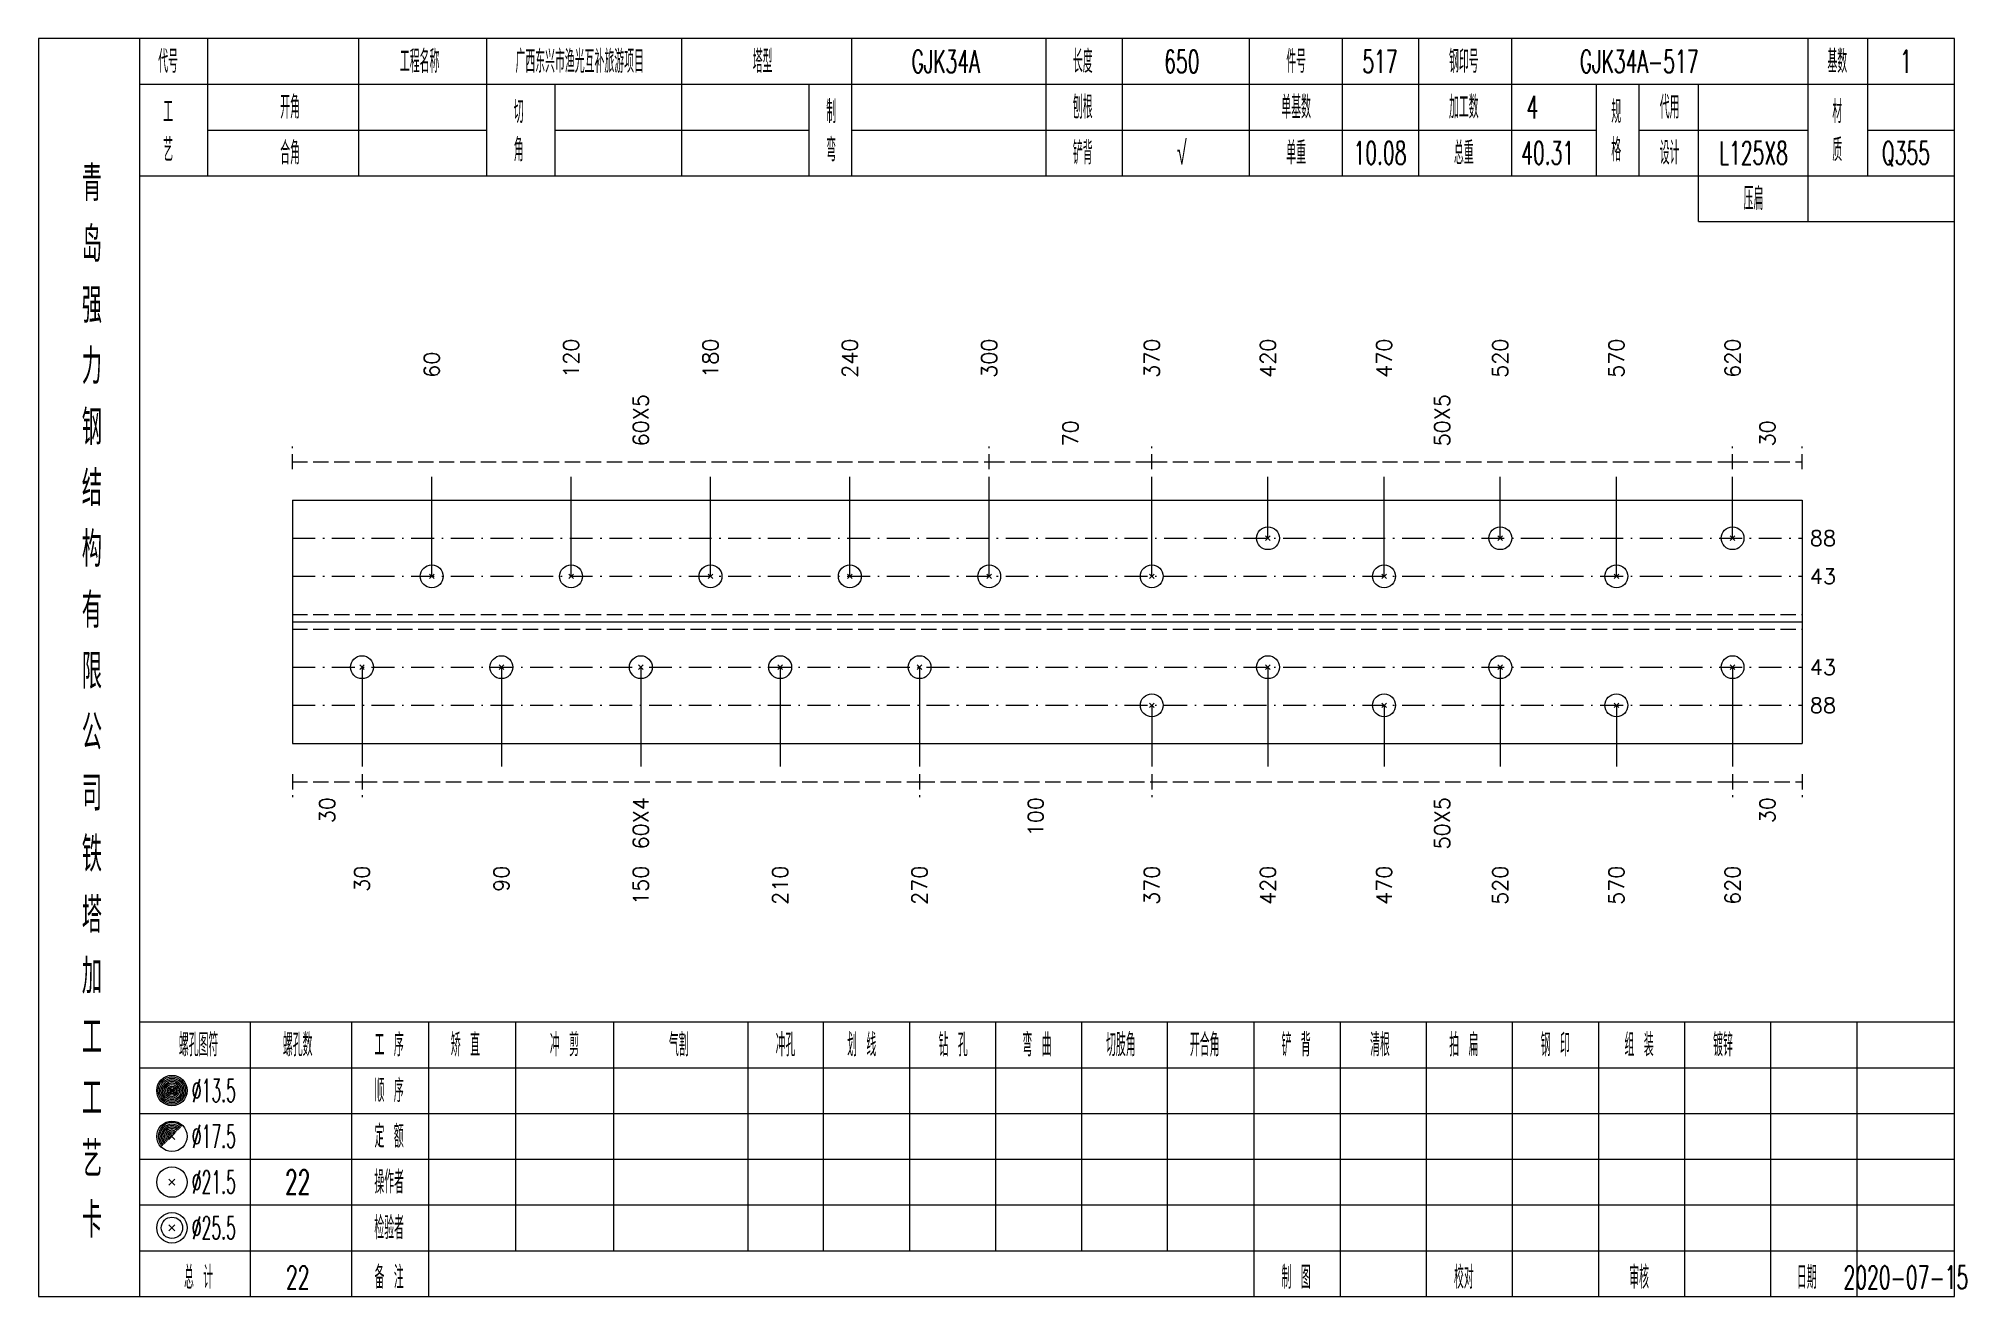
# Model space of a CAD drawing. Extents: x 0 to 2606, y -377 to 6479.
# Drawn here: x 1045.6 to 1298.5, y 4200 to 4365 of the extents above; entities that cross this region are included whole.
import ezdxf
from ezdxf.enums import TextEntityAlignment as Align

# ---------------------------------------------------------------- set-up
doc = ezdxf.new("R2010")
doc.units = 0
doc.header["$MEASUREMENT"] = 0
doc.linetypes.add('一点画线', pattern=[5.2, 3, -1, 0.2, -1])
doc.linetypes.add('虚线', pattern=[2.75, 2, -0.75])
doc.layers.get('0').update_dxf_attribs({"linetype": 'CONTINUOUS', "lineweight": 25})
doc.layers.add('1', color=7, linetype='CONTINUOUS', lineweight=25)
doc.layers.add('4', color=7, linetype='CONTINUOUS', lineweight=25)
doc.styles.get("Standard").update_dxf_attribs({"font": 'simplex.shx', "width": 0.7, "height": 3, "bigfont": 'gbhzfs.shx'})

msp = doc.modelspace()

# ---------------------------------------------------------------- texts
at = {"color": 7, "linetype": 'Continuous', "lineweight": 13}
for s, p in [('120', (1115.47, 4320.5)), ('180', (1133.76, 4320.5)), ('240', (1152.04, 4320.5)), ('300', (1170.33, 4320.5)), ('370', (1191.66, 4320.5)), ('420', (1206.9, 4320.5)), ('470', (1222.14, 4320.5)), ('520', (1237.38, 4320.5)), ('570', (1252.62, 4320.5)), ('620', (1267.86, 4320.5)), ('60', (1097.19, 4320.5))]:
    msp.add_text(s, height=2, rotation=90, dxfattribs=at).set_placement(p, align=Align.MIDDLE_LEFT)
at = {"color": 8, "linetype": 'Continuous', "lineweight": 9}
for s, p in [('60X5', (1124.62, 4311.5)), ('50X5', (1229.76, 4311.5)), ('70', (1181, 4311.5)), ('30', (1272.43, 4311.5))]:
    msp.add_text(s, height=2, rotation=90, dxfattribs=at).set_placement(p, align=Align.MIDDLE_LEFT)
at = {"color": 7, "linetype": 'Continuous', "lineweight": 13}
for s, p in [('88', (1278, 4299.46)), ('43', (1278, 4294.46)), ('43', (1278, 4282.54)), ('88', (1278, 4277.54))]:
    msp.add_text(s, height=2, dxfattribs=at).set_placement(p, align=Align.MIDDLE_LEFT)
at = {"color": 8, "linetype": 'Continuous', "lineweight": 9}
for s, p in [('30', (1083.47, 4265.5)), ('60X4', (1124.62, 4265.5)), ('100', (1176.43, 4265.5)), ('50X5', (1229.76, 4265.5)), ('30', (1272.43, 4265.5))]:
    msp.add_text(s, height=2, rotation=90, dxfattribs=at).set_placement(p, align=Align.MIDDLE_RIGHT)
at = {"layer": '1', "color": 7, "linetype": 'Continuous', "lineweight": 13}
for s, p in [('30', (1088.04, 4256.5)), ('90', (1106.33, 4256.5)), ('150', (1124.62, 4256.5)), ('210', (1142.9, 4256.5)), ('270', (1161.19, 4256.5)), ('370', (1191.66, 4256.5)), ('420', (1206.9, 4256.5)), ('470', (1222.14, 4256.5)), ('520', (1237.38, 4256.5)), ('570', (1252.62, 4256.5)), ('620', (1267.86, 4256.5))]:
    msp.add_text(s, height=2, rotation=90, dxfattribs=at).set_placement(p, align=Align.MIDDLE_RIGHT)
at = {"layer": '4', "color": 1, "linetype": 'Continuous', "lineweight": 13}
for s, height, width, p in [('代号', 3, 0.6, (1062.6, 4362)), ('工程名称', 3, 0.6, (1095.6, 4362)), ('广西东兴市渔光互补旅游项目', 3, 0.6, (1116.6, 4362)), ('塔型', 3, 0.6, (1140.6, 4362)), ('GJK34A', 3, 0.6, (1164.6, 4362)), ('长度', 3, 0.6, (1182.6, 4362)), ('650', 3, 0.6, (1195.6, 4362)), ('件号', 3, 0.6, (1210.6, 4362)), ('517', 3, 0.6, (1221.6, 4362)), ('钢印号', 3, 0.6, (1232.6, 4362)), ('GJK34A-517', 3, 0.6, (1255.6, 4362)), ('基数', 3, 0.6, (1281.6, 4362)), ('1', 3, 0.6, (1290.6, 4362)), ('工', 3, 0.6, (1062.6, 4355.4)), ('开角', 3, 0.6, (1078.6, 4356)), ('切', 3, 0.6, (1108.6, 4355.4)), ('制', 3, 0.6, (1149.6, 4355.4)), ('刨根', 3, 0.6, (1182.6, 4356)), ('单基数', 3, 0.6, (1210.6, 4356)), ('加工数', 3, 0.6, (1232.6, 4356)), ('4', 3, 0.6, (1241.6, 4356)), ('规', 3, 0.6, (1252.6, 4355.4)), ('代用', 3, 0.6, (1259.6, 4356)), ('材', 3, 0.6, (1281.6, 4355.4)), ('艺', 3, 0.6, (1062.6, 4350.4)), ('合角', 3, 0.6, (1078.6, 4350)), ('角', 3, 0.6, (1108.6, 4350.4)), ('弯', 3, 0.6, (1149.6, 4350.4)), ('铲背', 3, 0.6, (1182.6, 4350)), ('√', 3, 0.6, (1195.6, 4350)), ('单重', 3, 0.6, (1210.6, 4350)), ('10.08', 3, 0.6, (1221.6, 4350)), ('总重', 3, 0.6, (1232.6, 4350)), ('40.31', 3, 0.6, (1243.6, 4350)), ('格', 3, 0.6, (1252.6, 4350.4)), ('设计', 3, 0.6, (1259.6, 4350)), ('L125X8', 3, 0.6, (1270.6, 4350)), ('质', 3, 0.6, (1281.6, 4350.4)), ('Q355', 3, 0.6, (1290.6, 4350)), ('青', 4.6, 0.8, (1052.6, 4346)), ('压扁', 3, 0.6, (1270.6, 4344)), ('岛', 4.6, 0.8, (1052.6, 4338)), ('强', 4.6, 0.8, (1052.6, 4330)), ('力', 4.6, 0.8, (1052.6, 4322)), ('钢', 4.6, 0.8, (1052.6, 4314)), ('结', 4.6, 0.8, (1052.6, 4306)), ('构', 4.6, 0.8, (1052.6, 4298)), ('有', 4.6, 0.8, (1052.6, 4290)), ('限', 4.6, 0.8, (1052.6, 4282)), ('公', 4.6, 0.8, (1052.6, 4274)), ('司', 4.6, 0.8, (1052.6, 4266)), ('铁', 4.6, 0.8, (1052.6, 4258)), ('塔', 4.6, 0.8, (1052.6, 4250)), ('加', 4.6, 0.8, (1052.6, 4242)), ('工', 4.6, 0.8, (1052.6, 4234)), ('螺孔图符', 3, 0.6, (1066.6, 4233)), ('螺孔数', 3, 0.6, (1079.6, 4233)), ('工 序', 3, 0.6, (1091.6, 4233)), ('矫 直', 3, 0.6, (1101.6, 4233)), ('冲 剪', 3, 0.6, (1114.6, 4233)), ('气割', 3, 0.6, (1129.6, 4233)), ('冲孔', 3, 0.6, (1143.6, 4233)), ('划 线', 3, 0.6, (1153.6, 4233)), ('钻 孔', 3, 0.6, (1165.6, 4233)), ('弯 曲', 3, 0.6, (1176.6, 4233)), ('切肢角', 3, 0.6, (1187.6, 4233)), ('开合角', 3, 0.6, (1198.6, 4233)), ('铲 背', 3, 0.6, (1210.6, 4233)), ('清根', 3, 0.6, (1221.6, 4233)), ('拍 扁', 3, 0.6, (1232.6, 4233)), ('钢 印', 3, 0.6, (1244.6, 4233)), ('组 装', 3, 0.6, (1255.6, 4233)), ('镀锌', 3, 0.6, (1266.6, 4233)), ('工', 4.6, 0.8, (1052.6, 4226)), ('%%C13.5', 3, 0.5, (1068.6, 4227)), ('顺 序', 3, 0.6, (1091.6, 4227)), ('%%C17.5', 3, 0.5, (1068.6, 4221)), ('定 额', 3, 0.6, (1091.6, 4221)), ('艺', 4.6, 0.8, (1052.6, 4218)), ('操作者', 3, 0.6, (1091.6, 4215)), ('%%C21.5', 3, 0.5, (1068.6, 4215)), ('22', 3.2, 0.6, (1079.6, 4215)), ('卡', 4.6, 0.8, (1052.6, 4210)), ('%%C25.5', 3, 0.5, (1068.6, 4209)), ('检验者', 3, 0.6, (1091.6, 4209)), ('总 计', 3, 0.6, (1066.6, 4202.5)), ('22', 3, 0.6, (1079.6, 4202.5)), ('备 注', 3, 0.6, (1091.6, 4202.5)), ('制 图', 3, 0.6, (1210.6, 4202.5)), ('校对', 3, 0.6, (1232.6, 4202.5)), ('审核', 3, 0.6, (1255.6, 4202.5)), ('日期', 3, 0.6, (1277.6, 4202.5)), ('2020-07-15', 3, 0.6, (1290.6, 4202.5))]:
    msp.add_text(s, height=height, dxfattribs=dict(at, width=width)).set_placement(p, align=Align.MIDDLE_CENTER)

# ---------------------------------------------------------------- linework, layer by layer
at = {"color": 8, "linetype": '虚线', "lineweight": 9}
for p, q in [((1078.9, 4308.5), (1078.9, 4311.5)), ((1170.33, 4308.5), (1170.33, 4311.5)), ((1170.33, 4308.5), (1170.33, 4311.5)), ((1191.66, 4308.5), (1191.66, 4311.5)), ((1191.66, 4308.5), (1191.66, 4311.5)), ((1267.86, 4308.5), (1267.86, 4311.5)), ((1267.86, 4308.5), (1267.86, 4311.5)), ((1277, 4308.5), (1277, 4311.5)), ((1078.9, 4309.5), (1170.33, 4309.5)), ((1170.33, 4309.5), (1191.66, 4309.5)), ((1191.66, 4309.5), (1267.86, 4309.5)), ((1267.86, 4309.5), (1277, 4309.5)), ((1078.9, 4268.5), (1078.9, 4265.5)), ((1078.9, 4267.5), (1088.04, 4267.5)), ((1088.04, 4268.5), (1088.04, 4265.5)), ((1088.04, 4268.5), (1088.04, 4265.5)), ((1088.04, 4267.5), (1161.19, 4267.5)), ((1161.19, 4268.5), (1161.19, 4265.5)), ((1161.19, 4268.5), (1161.19, 4265.5)), ((1161.19, 4267.5), (1191.66, 4267.5)), ((1191.66, 4268.5), (1191.66, 4265.5)), ((1191.66, 4268.5), (1191.66, 4265.5)), ((1191.66, 4267.5), (1267.86, 4267.5)), ((1267.86, 4268.5), (1267.86, 4265.5)), ((1267.86, 4268.5), (1267.86, 4265.5)), ((1267.86, 4267.5), (1277, 4267.5)), ((1277, 4268.5), (1277, 4265.5))]:
    msp.add_line(p, q, dxfattribs=at)
at = {"color": 7, "linetype": 'Continuous', "lineweight": 13}
for p, q in [((1097.19, 4294.46), (1097.19, 4307.5)), ((1115.47, 4294.46), (1115.47, 4307.5)), ((1133.76, 4294.46), (1133.76, 4307.5)), ((1152.04, 4294.46), (1152.04, 4307.5)), ((1170.33, 4294.46), (1170.33, 4307.5)), ((1191.66, 4294.46), (1191.66, 4307.5)), ((1206.9, 4299.46), (1206.9, 4307.5)), ((1222.14, 4294.46), (1222.14, 4307.5)), ((1237.38, 4299.46), (1237.38, 4307.5)), ((1252.62, 4294.46), (1252.62, 4307.5)), ((1267.86, 4299.46), (1267.86, 4307.5)), ((1206.6, 4299.16), (1207.2, 4299.76)), ((1207.2, 4299.16), (1206.6, 4299.76)), ((1237.08, 4299.16), (1237.68, 4299.76)), ((1237.68, 4299.16), (1237.08, 4299.76)), ((1267.56, 4299.16), (1268.16, 4299.76)), ((1268.16, 4299.16), (1267.56, 4299.76)), ((1096.89, 4294.16), (1097.49, 4294.76)), ((1097.49, 4294.16), (1096.89, 4294.76)), ((1115.17, 4294.16), (1115.77, 4294.76)), ((1115.77, 4294.16), (1115.17, 4294.76)), ((1133.46, 4294.16), (1134.06, 4294.76)), ((1134.06, 4294.16), (1133.46, 4294.76)), ((1151.74, 4294.16), (1152.34, 4294.76)), ((1152.34, 4294.16), (1151.74, 4294.76)), ((1170.03, 4294.16), (1170.63, 4294.76)), ((1170.63, 4294.16), (1170.03, 4294.76)), ((1191.36, 4294.16), (1191.96, 4294.76)), ((1191.96, 4294.16), (1191.36, 4294.76)), ((1221.84, 4294.16), (1222.44, 4294.76)), ((1222.44, 4294.16), (1221.84, 4294.76)), ((1252.32, 4294.16), (1252.92, 4294.76)), ((1252.92, 4294.16), (1252.32, 4294.76)), ((1088.04, 4282.54), (1088.04, 4269.5)), ((1106.33, 4282.54), (1106.33, 4269.5)), ((1124.62, 4282.54), (1124.62, 4269.5)), ((1142.9, 4282.54), (1142.9, 4269.5)), ((1161.19, 4282.54), (1161.19, 4269.5)), ((1206.9, 4282.54), (1206.9, 4269.5)), ((1237.38, 4282.54), (1237.38, 4269.5)), ((1267.86, 4282.54), (1267.86, 4269.5)), ((1191.66, 4277.54), (1191.66, 4269.5)), ((1222.14, 4277.54), (1222.14, 4269.5)), ((1252.62, 4277.54), (1252.62, 4269.5))]:
    msp.add_line(p, q, dxfattribs=at)
at = {"color": 7, "linetype": 'Continuous', "lineweight": 18}
for p, q in [((1078.9, 4304.46), (1078.9, 4272.54)), ((1078.9, 4304.46), (1277, 4304.46)), ((1277, 4304.46), (1277, 4272.54)), ((1078.9, 4288.5), (1277, 4288.5))]:
    msp.add_line(p, q, dxfattribs=at)
at = {"color": 3, "linetype": '一点画线', "lineweight": 13}
for p, q in [((1078.9, 4299.46), (1277, 4299.46)), ((1078.9, 4294.46), (1277, 4294.46)), ((1078.9, 4282.54), (1277, 4282.54)), ((1078.9, 4277.54), (1277, 4277.54))]:
    msp.add_line(p, q, dxfattribs=at)
at = {"color": 1, "linetype": '虚线', "lineweight": 18}
for p, q in [((1078.9, 4289.46), (1277, 4289.46)), ((1078.9, 4287.54), (1277, 4287.54))]:
    msp.add_line(p, q, dxfattribs=at)
at = {"color": 7, "linetype": 'Continuous', "lineweight": 13}
for centre in [(1206.9, 4299.46), (1237.38, 4299.46), (1267.86, 4299.46), (1097.19, 4294.46), (1115.47, 4294.46), (1133.76, 4294.46), (1152.04, 4294.46), (1170.33, 4294.46), (1191.66, 4294.46), (1222.14, 4294.46), (1252.62, 4294.46)]:
    msp.add_circle(centre, 1.5, dxfattribs=at)
at = {"layer": '1', "color": 7, "linetype": 'Continuous', "lineweight": 13}
for p, q in [((1087.74, 4282.24), (1088.34, 4282.84)), ((1088.34, 4282.24), (1087.74, 4282.84)), ((1106.03, 4282.24), (1106.63, 4282.84)), ((1106.63, 4282.24), (1106.03, 4282.84)), ((1124.32, 4282.24), (1124.92, 4282.84)), ((1124.92, 4282.24), (1124.32, 4282.84)), ((1142.6, 4282.24), (1143.2, 4282.84)), ((1143.2, 4282.24), (1142.6, 4282.84)), ((1160.89, 4282.24), (1161.49, 4282.84)), ((1161.49, 4282.24), (1160.89, 4282.84)), ((1206.6, 4282.24), (1207.2, 4282.84)), ((1207.2, 4282.24), (1206.6, 4282.84)), ((1237.08, 4282.24), (1237.68, 4282.84)), ((1237.68, 4282.24), (1237.08, 4282.84)), ((1267.56, 4282.24), (1268.16, 4282.84)), ((1268.16, 4282.24), (1267.56, 4282.84)), ((1191.36, 4277.24), (1191.96, 4277.84)), ((1191.96, 4277.24), (1191.36, 4277.84)), ((1221.84, 4277.24), (1222.44, 4277.84)), ((1222.44, 4277.24), (1221.84, 4277.84)), ((1252.32, 4277.24), (1252.92, 4277.84)), ((1252.92, 4277.24), (1252.32, 4277.84))]:
    msp.add_line(p, q, dxfattribs=at)
at = {"layer": '1', "color": 7, "linetype": 'Continuous', "lineweight": 18}
msp.add_line((1078.9, 4272.54), (1277, 4272.54), dxfattribs=at)
at = {"layer": '1', "color": 7, "linetype": 'Continuous', "lineweight": 13}
for centre in [(1088.04, 4282.54), (1106.33, 4282.54), (1124.62, 4282.54), (1142.9, 4282.54), (1161.19, 4282.54), (1206.9, 4282.54), (1237.38, 4282.54), (1267.86, 4282.54), (1191.66, 4277.54), (1222.14, 4277.54), (1252.62, 4277.54)]:
    msp.add_circle(centre, 1.5, dxfattribs=at)
at = {"layer": '4', "color": 1, "linetype": 'Continuous', "lineweight": 18}
for p, q in [((1058.9, 4200), (1058.9, 4365)), ((1067.8, 4347), (1067.8, 4365)), ((1087.6, 4347), (1087.6, 4365)), ((1104.4, 4347), (1104.4, 4365)), ((1130, 4347), (1130, 4365)), ((1152.3, 4347), (1152.3, 4365)), ((1177.8, 4347), (1177.8, 4365)), ((1187.8, 4347), (1187.8, 4365)), ((1204.5, 4347), (1204.5, 4365)), ((1216.7, 4347), (1216.7, 4365)), ((1226.7, 4347), (1226.7, 4365)), ((1238.9, 4347), (1238.9, 4365)), ((1277.8, 4341), (1277.8, 4365)), ((1285.6, 4347), (1285.6, 4365)), ((1058.9, 4359), (1297, 4359)), ((1113.4, 4347), (1113.4, 4359)), ((1146.7, 4347), (1146.7, 4359)), ((1250, 4347), (1250, 4359)), ((1255.6, 4347), (1255.6, 4359)), ((1263.4, 4341), (1263.4, 4359)), ((1067.8, 4353), (1104.4, 4353)), ((1113.4, 4353), (1146.7, 4353)), ((1152.3, 4353), (1250, 4353)), ((1255.6, 4353), (1277.8, 4353)), ((1285.6, 4353), (1297, 4353)), ((1058.9, 4347), (1297, 4347)), ((1263.4, 4341), (1297, 4341)), ((1058.9, 4236), (1297, 4236)), ((1073.4, 4200), (1073.4, 4236)), ((1086.7, 4200), (1086.7, 4236)), ((1096.8, 4200), (1096.8, 4236)), ((1108.2, 4206), (1108.2, 4236)), ((1121.1, 4206), (1121.1, 4236)), ((1138.7, 4206), (1138.7, 4236)), ((1148.6, 4206), (1148.6, 4236)), ((1159.9, 4206), (1159.9, 4236)), ((1171.2, 4206), (1171.2, 4236)), ((1182.5, 4206), (1182.5, 4236)), ((1193.7, 4206), (1193.7, 4236)), ((1205.1, 4206), (1205.1, 4236)), ((1216.4, 4206), (1216.4, 4236)), ((1227.7, 4206), (1227.7, 4236)), ((1239, 4206), (1239, 4236)), ((1250.3, 4206), (1250.3, 4236)), ((1261.6, 4206), (1261.6, 4236)), ((1272.9, 4206), (1272.9, 4236)), ((1284.2, 4206), (1284.2, 4236)), ((1058.9, 4230), (1297, 4230)), ((1058.9, 4224), (1297, 4224)), ((1058.9, 4218), (1297, 4218)), ((1058.9, 4212), (1297, 4212)), ((1058.9, 4206), (1297, 4206)), ((1205.1, 4200), (1205.1, 4206)), ((1216.4, 4200), (1216.4, 4206)), ((1227.7, 4200), (1227.7, 4206)), ((1239, 4200), (1239, 4206)), ((1250.3, 4200), (1250.3, 4206)), ((1261.6, 4200), (1261.6, 4206)), ((1272.9, 4200), (1272.9, 4206)), ((1284.2, 4200), (1284.2, 4206))]:
    msp.add_line(p, q, dxfattribs=at)
at = {"layer": '4', "color": 7, "linetype": 'Continuous', "lineweight": 13}
for p, q in [((1062.9, 4226.8), (1063.3, 4227.2)), ((1063.3, 4226.8), (1062.9, 4227.2)), ((1062.7, 4214.6), (1063.5, 4215.4)), ((1063.5, 4214.6), (1062.7, 4215.4)), ((1062.7, 4208.6), (1063.5, 4209.4)), ((1063.5, 4208.6), (1062.7, 4209.4))]:
    msp.add_line(p, q, dxfattribs=at)
at = {"layer": '4', "color": 7, "linetype": 'Continuous', "lineweight": 0}
for p, q in [((1062.7, 4220.6), (1063.5, 4221.4)), ((1062.7, 4221.4), (1063.5, 4220.6))]:
    msp.add_line(p, q, dxfattribs=at)
at = {"layer": '4', "color": 1, "linetype": 'Continuous', "lineweight": 18}
msp.add_lwpolyline([(1045.6, 4365), (1045.6, 4200), (1297, 4200), (1297, 4365)], close=True, dxfattribs=at)
at = {"layer": '4', "color": 7, "linetype": 'Continuous', "lineweight": 13}
for centre, radius in [((1063.1, 4227), 2), ((1063.1, 4227), 1.8), ((1063.1, 4227), 1.6), ((1063.1, 4227), 1.4), ((1063.1, 4227), 1.2), ((1063.1, 4227), 1), ((1063.1, 4227), 0.8), ((1063.1, 4227), 0.6), ((1063.1, 4227), 0.4), ((1063.1, 4227), 0.2), ((1063.1, 4221), 2), ((1063.1, 4215), 2), ((1063.1, 4209), 2), ((1063.1, 4209), 1.4)]:
    msp.add_circle(centre, radius, dxfattribs=at)
for radius in [1.8, 1.6, 1.4, 1.2, 1, 0.8, 0.6, 0.4, 0.2]:
    msp.add_arc((1063.1, 4221), radius, 45, 225, dxfattribs=at)

msp.set_redraw_order([(e.dxf.handle, doc.entitydb.next_handle()) for e in msp.query("TEXT MTEXT ATTDEF DIMENSION ARC_DIMENSION")])  # texts and dimensions are drawn at this point

doc.saveas('drawing.dxf')
